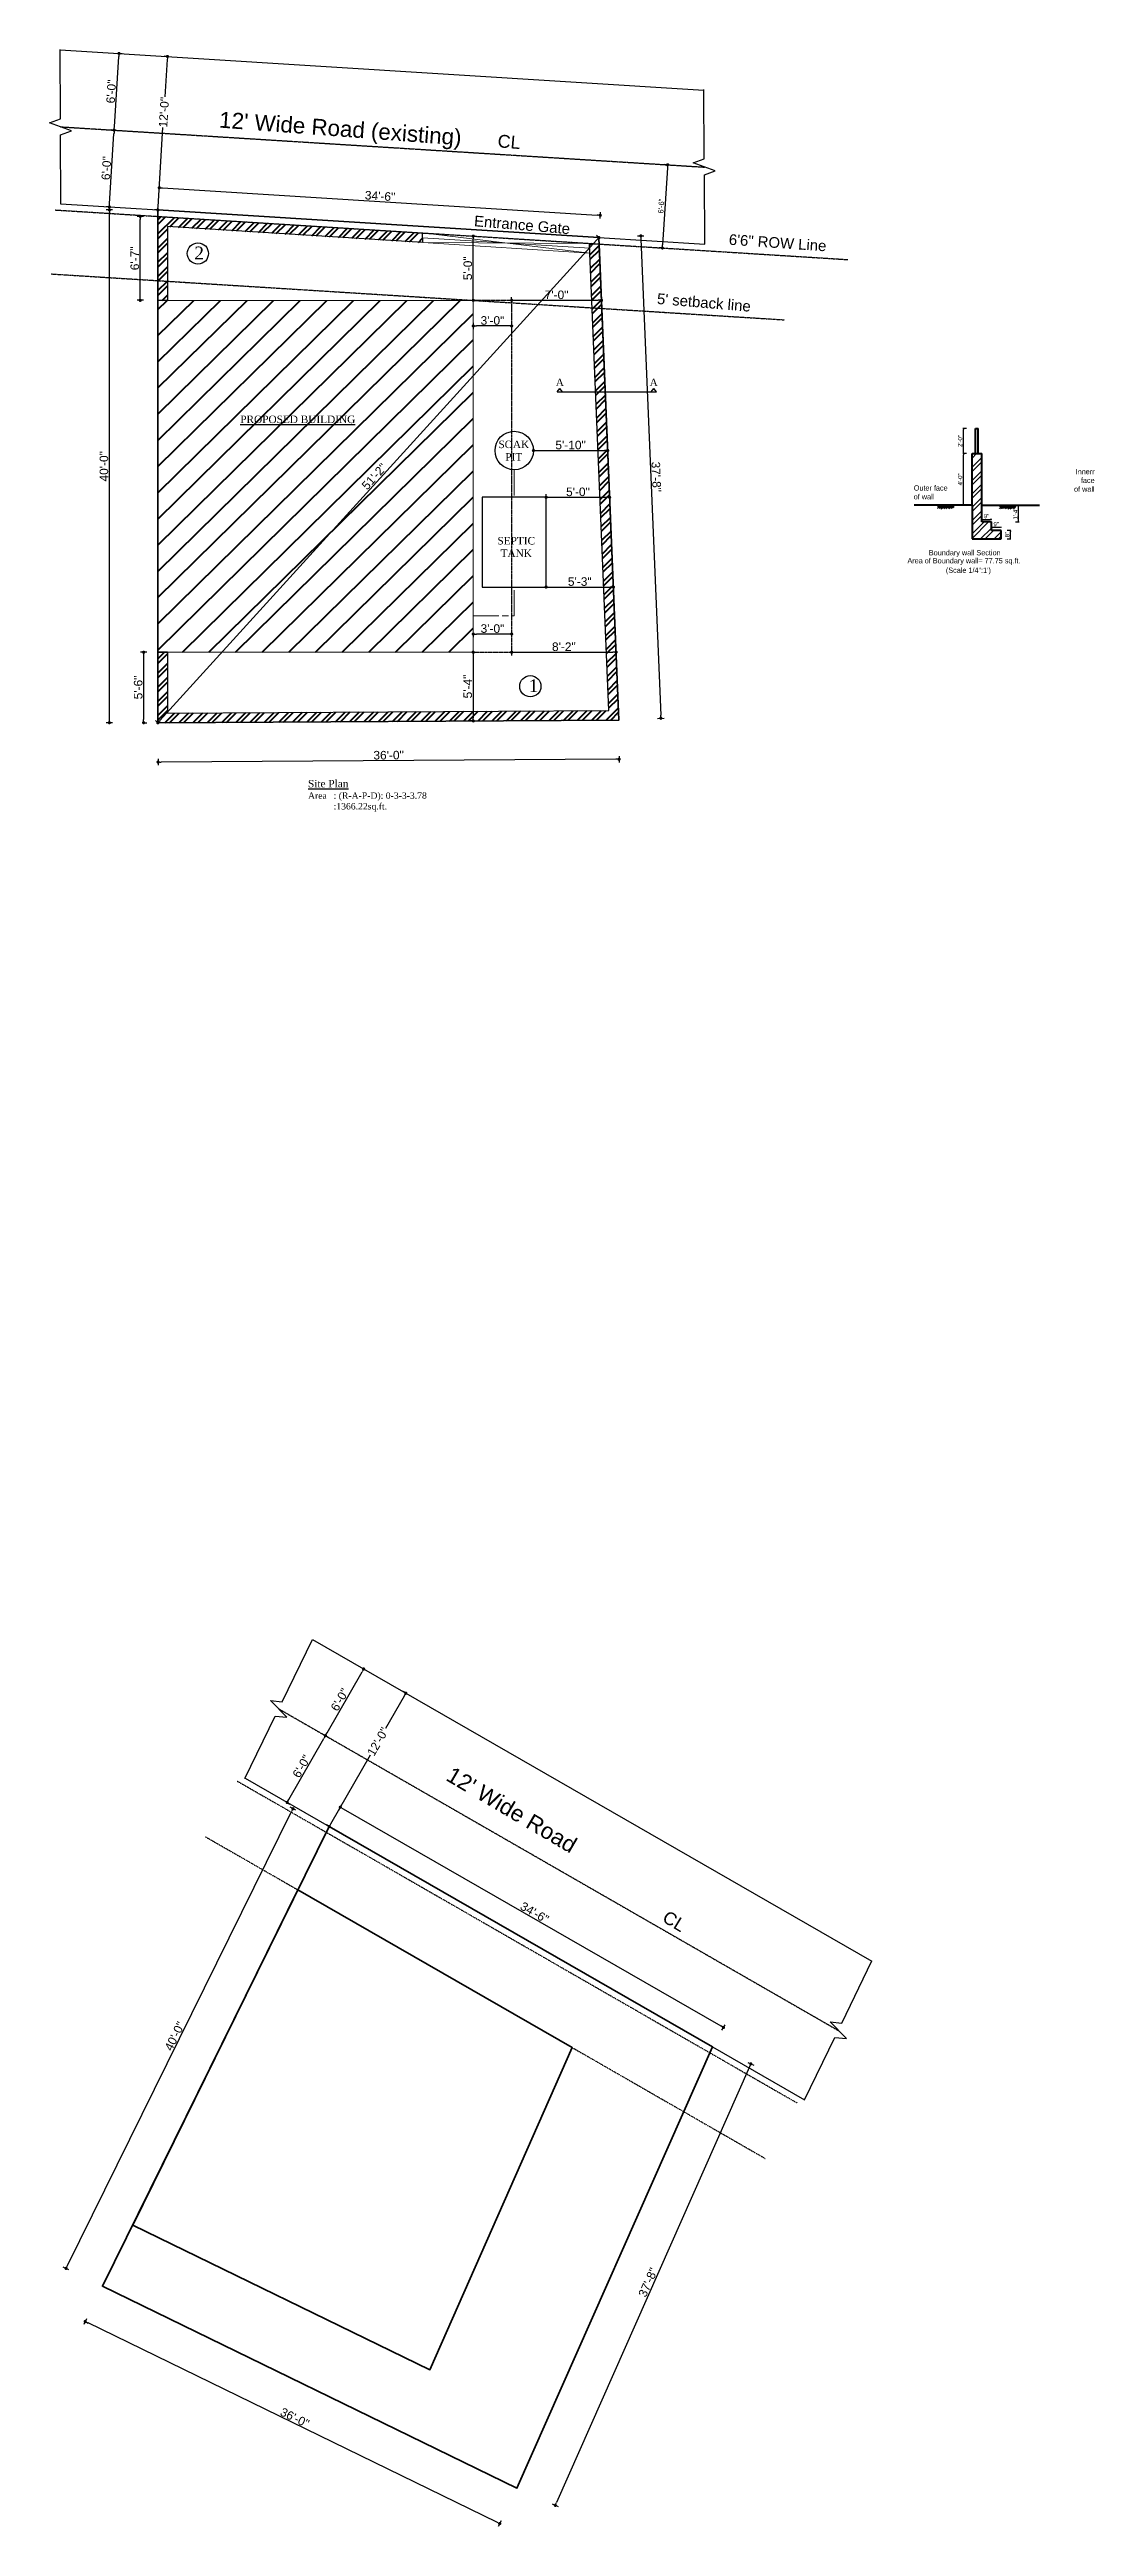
# Model space of a CAD drawing. Header units: inches. Extents: x 115570 to 265311, y 61168 to 314550.
# Drawn here: x 143146 to 144125, y 67853 to 70172 of the extents above; entities that cross this region are included whole.
import ezdxf

# ---------------------------------------------------------------- set-up
doc = ezdxf.new("R2010")
doc.units = ezdxf.units.IN
doc.header["$MEASUREMENT"] = 0
for name, pattern in [('ACAD_ISO08W100', [36, 24, -3, 6, -3]), ('DASHDOT', [1, 0.5, -0.25, 0, -0.25]), ('DASHED', [0.75, 0.5, -0.25]), ('DOT', [0.25, 0, -0.25])]:
    doc.linetypes.add(name, pattern=pattern)
doc.layers.get('0').update_dxf_attribs({"lineweight": 25})
doc.layers.add('0 Beam Rebar', color=3, linetype='Continuous')
doc.layers.add('0 wall', color=7, linetype='Continuous', lineweight=40)
doc.layers.add('Text', color=31, linetype='Continuous', lineweight=5)
doc.layers.add('CL', color=4, linetype='ACAD_ISO08W100', transparency=0.5)
for name, color, linetype, lineweight, transparency in [('ROW', 3, 'DASHDOT', 25, 0.45), ('SBL', 2, 'DOT', 25, 0.45), ('site plan line', 5, 'Continuous', 35, 0.45)]:
    doc.layers.add(name, color=color, linetype=linetype, lineweight=lineweight, transparency=transparency)
doc.styles.add('arial.', font='arial.ttf')
doc.styles.add('BIMAL1', font='comic.ttf')
doc.styles.get("Standard").update_dxf_attribs({"font": 'arial.ttf'})
doc.dimstyles.new('boundary wall dimension line', dxfattribs={"dimscale": 0, "dimtxt": 4, "dimasz": 1, "dimexe": 0.5, "dimexo": 3, "dimgap": 1, "dimtad": 1, "dimdec": 0, "dimrnd": 0.25, "dimzin": 3, "dimdsep": 46, "dimlunit": 4, "dimtxsty": 'arial.', "dimblk": 'DOT', "dimcen": 3, "dimdle": 6, "dimclrd": 4, "dimclre": 256, "dimclrt": 7, "dimazin": 0, "dimtfac": 1, "dimtdec": 0, "dimtix": 1, "dimtmove": 2, "dimatfit": 3, "dimfxl": 3, "dimfxlon": 1, "dimtolj": 1, "dimtzin": 0, "dimlwd": -1, "dimlwe": -1, "dimarcsym": 0})
doc.dimstyles.new('d_floorplans', dxfattribs={"dimscale": 0, "dimtxt": 8, "dimasz": 3, "dimexe": 3, "dimexo": 3, "dimgap": 1, "dimtad": 1, "dimdec": 0, "dimrnd": 0.25, "dimzin": 3, "dimdsep": 46, "dimlunit": 4, "dimtxsty": 'arial.', "dimblk": 'DOT', "dimcen": 4, "dimdle": 6, "dimclrd": 4, "dimclre": 256, "dimclrt": 7, "dimazin": 0, "dimtfac": 1, "dimtdec": 0, "dimtix": 1, "dimtmove": 2, "dimatfit": 3, "dimfxl": 3, "dimfxlon": 1, "dimtolj": 1, "dimtzin": 0, "dimlwd": -1, "dimlwe": -1, "dimarcsym": 0})
doc.dimstyles.new('interior dimension', dxfattribs={"dimscale": 0, "dimtxt": 5, "dimasz": 3, "dimexe": 3, "dimexo": 3, "dimgap": 1, "dimtad": 1, "dimdec": 0, "dimrnd": 0.25, "dimzin": 3, "dimdsep": 46, "dimlunit": 4, "dimtxsty": 'arial.', "dimblk": 'DOT', "dimcen": 3, "dimdle": 6, "dimclrd": 4, "dimclre": 256, "dimclrt": 7, "dimazin": 0, "dimtfac": 1, "dimtdec": 0, "dimtix": 1, "dimtmove": 2, "dimatfit": 3, "dimfxl": 3, "dimfxlon": 1, "dimtolj": 1, "dimtzin": 0, "dimlwd": -1, "dimlwe": -1, "dimarcsym": 0})
pattern_1 = [(30, (175629.527, 39892.2696), (1.37259526, 5.12259526), [3.75, -3.75]), (30, (175628.824, 39893.4875), (1.37259526, 5.12259526), [3.75, -3.75]), (30, (175628.1208, 39894.7053), (1.37259526, 5.12259526), [3.75, -3.75]), (120, (175628.2924, 39895.3457), (-5.12259526, 1.37259526), [3.75, -3.75]), (120, (175629.5102, 39896.0488), (-5.12259526, 1.37259526), [3.75, -3.75]), (120, (175630.728, 39896.752), (-5.12259526, 1.37259526), [3.75, -3.75])]

msp = doc.modelspace()

# ---------------------------------------------------------------- texts
at = {"width": 254.7349, "attachment_point": 1}
for s, insert, char_height, rotation in [("12' Wide Road (existing)", (143305.32, 70113.72), 15, 355.77248), ('CL', (143566.18, 70092.3), 12, 355.2193), ('Entrance Gate', (143544.03, 70016.38), 10, 355.2193), ('6\'6" ROW Line', (143782.64, 69999.03), 10, 356.12725), ("5' setback line", (143715.37, 69943.65), 10, 355.2193), ("12' Wide Road", (143523.68, 68565.16), 15, 329.48325), ('CL', (143725.08, 68430.41), 12, 328.93008)]:
    msp.add_mtext(s, dxfattribs=dict(at, insert=insert, char_height=char_height, rotation=rotation))
at = {"ltscale": 100, "transparency": 33554687}
for s, width, insert, char_height, attachment_point in [('{\\fTimes New Roman|b0|i0|c0|p18;2}', 41.3853, (143281.35, 69987.31), 12, 1), ('{\\fTimes New Roman|b0|i0|c0|p18;\\H1.16667x;A}', 52.833, (143623.85, 69863.71), 6, 2), ('{\\fTimes New Roman|b0|i0|c0|p18;\\H1.16667x;A}', 52.833, (143711.79, 69863.71), 6, 2), ('{\\fTimes New Roman|b0|i0|c0|p18;\\H1.16667x;\\LPROPOSED BUILDING}', 234.2886, (143324.4, 69829.09), 6, 1), ('{\\fTimes New Roman|b0|i0|c0|p18;\\H1.16667x;SOAK\\PPIT}', 52.833, (143580.73, 69805.67), 6, 2), ('{\\fTimes New Roman|b0|i0|c0|p18;\\H1.16667x;SEPTIC\\PTANK}', 52.833, (143583.02, 69715.47), 6, 2), ('{\\fTimes New Roman|b0|i0|c0|p18;1}', 41.3853, (143594.7, 69582.26), 12, 1), ('{\\fTimes New Roman|b0|i0|c0|p18;\\H1.16667x;\\LSite Plan\\P\\H0.85714x;\\lArea^I: (R-A-P-D): 0-3-3-3.78 \\P^I:1366.22sq.ft.}', 234.2886, (143387.89, 69488.06), 6, 1)]:
    msp.add_mtext_dynamic_manual_height_columns(s, width=width, gutter_width=148.67, heights=[31.46], dxfattribs=dict(at, insert=insert, char_height=char_height, attachment_point=attachment_point))
at = {"layer": 'Text', "ltscale": 5, "transparency": 33554687, "style": 'BIMAL1'}
for s, insert, char_height, width, attachment_point in [('Innerr \\Pface\\Pof wall', (144124.92, 69779.14), 4.921, 103.9752, 3), ('Outer face\\Pof wall', (143955.46, 69763.83), 4.921, 103.9752, 1), ('Boundary wall Section', (144036.84, 69703.21), 4.9213, 103.9752, 3), ('Area of Boundary wall= 77.75 sq.ft.', (144055.49, 69695.72), 4.9213, 113.0815, 3), ('(Scale 1/4":1\')', (144027.78, 69686.8), 4.9213, 113.0815, 3)]:
    msp.add_mtext(s, dxfattribs=dict(at, insert=insert, char_height=char_height, width=width, attachment_point=attachment_point))

# ---------------------------------------------------------------- blocks, each defined once
blk = doc.blocks.new('_Dot')
at = {"color": 0, "linetype": 'ByBlock', "lineweight": -2}
blk.add_line((-0.5, 0), (-1, 0), dxfattribs=at)
at = {"color": 0, "linetype": 'ByBlock', "const_width": 0.5}
blk.add_lwpolyline([(-0.25, 0, 1), (0.25, 0, 1)], format="xyb", close=True, dxfattribs=at)
blk = doc.blocks.new('*D292')
at = {"transparency": 16777216}
for p, q in [((143479.5, 68633.1), (143476.9, 68634.6)), ((143407.8, 68508.3), (143405.2, 68509.8))]:
    blk.add_line(p, q, dxfattribs=at)
at = {"color": 4, "transparency": 16777216}
for p, q in [((143478, 68630.5), (143460.6, 68600.2)), ((143409.3, 68510.9), (143446.3, 68575.3))]:
    blk.add_line(p, q, dxfattribs=at)
at = {"layer": 'Defpoints', "color": 0, "transparency": 16777216}
for p in [(143479.5, 68633.1), (143479.5, 68633.1), (143407.8, 68508.3)]:
    blk.add_point(p, dxfattribs=at)
at = {"color": 4, "transparency": 16777216, "xscale": 3, "yscale": 3, "zscale": 3}
for p, rotation in [((143479.5, 68633.1), 60.13323200533971), ((143407.8, 68508.3), 240.1332320053397)]:
    blk.add_blockref('_Dot', p, dxfattribs=dict(at, rotation=rotation))
at = {"color": 7, "transparency": 16777216, "insert": (143453.4, 68587.8), "char_height": 8, "attachment_point": 5, "rotation": 60.1332, "style": 'arial.'}
blk.add_mtext('\\A1;12\'-0"', dxfattribs=at)
blk = doc.blocks.new('*D293')
at = {"transparency": 16777216}
for p, q in [((143800, 68287.4), (143805.5, 68285)), ((143616.8, 67874.2), (143622.3, 67871.7))]:
    blk.add_line(p, q, dxfattribs=at)
at = {"color": 4, "transparency": 16777216}
blk.add_line((143801.5, 68283.4), (143620.8, 67875.7), dxfattribs=at)
at = {"layer": 'Defpoints', "color": 0, "transparency": 16777216}
for p in [(143766.8, 68302.1), (143583.6, 67888.9), (143619.6, 67872.9)]:
    blk.add_point(p, dxfattribs=at)
at = {"color": 4, "transparency": 16777216, "xscale": 3, "yscale": 3, "zscale": 3}
for p, rotation in [((143802.8, 68286.2), 66.09446161432011), ((143619.6, 67872.9), 246.0944616143202)]:
    blk.add_blockref('_Dot', p, dxfattribs=dict(at, rotation=rotation))
at = {"color": 7, "transparency": 16777216, "insert": (143706.5, 68081.6), "char_height": 8, "attachment_point": 5, "rotation": 66.0945, "style": 'arial.'}
blk.add_mtext('\\A1;37\'-8"', dxfattribs=at)
blk = doc.blocks.new('*D294')
at = {"transparency": 16777216}
for p, q in [((143180.4, 68047.6), (143177.8, 68042.2)), ((143568.9, 67858.5), (143566.2, 67853.1))]:
    blk.add_line(p, q, dxfattribs=at)
at = {"color": 4, "transparency": 16777216}
blk.add_line((143564.8, 67857.1), (143181.8, 68043.6), dxfattribs=at)
at = {"layer": 'Defpoints', "color": 0, "transparency": 16777216}
for p in [(143195.2, 68077.9), (143179.1, 68044.9), (143583.6, 67888.9)]:
    blk.add_point(p, dxfattribs=at)
at = {"color": 4, "transparency": 16777216, "xscale": 3, "yscale": 3, "zscale": 3}
for p, rotation in [((143179.1, 68044.9), 154.0500135417205), ((143567.5, 67855.8), 334.0500135417205)]:
    blk.add_blockref('_Dot', p, dxfattribs=dict(at, rotation=rotation))
at = {"color": 7, "transparency": 16777216, "insert": (143375.5, 67954.9), "char_height": 8, "attachment_point": 5, "rotation": 334.05, "style": 'arial.'}
blk.add_mtext('\\A1;36\'-0"', dxfattribs=at)
blk = doc.blocks.new('*D295')
at = {"color": 4, "transparency": 16777216}
blk.add_line((143162.6, 68097.4), (143372.5, 68522.4), dxfattribs=at)
at = {"transparency": 16777216}
for p, q in [((143376.5, 68523.7), (143371.1, 68526.4)), ((143163.9, 68093.4), (143158.6, 68096))]:
    blk.add_line(p, q, dxfattribs=at)
at = {"layer": 'Defpoints', "color": 0, "transparency": 16777216}
for p in [(143373.8, 68525), (143407.8, 68508.3), (143195.2, 68077.9)]:
    blk.add_point(p, dxfattribs=at)
at = {"color": 4, "transparency": 16777216, "xscale": 3, "yscale": 3, "zscale": 3}
for p, rotation in [((143373.8, 68525), 63.71077594350535), ((143161.2, 68094.7), 243.7107759435053)]:
    blk.add_blockref('_Dot', p, dxfattribs=dict(at, rotation=rotation))
at = {"color": 7, "transparency": 16777216, "insert": (143263, 68312.1), "char_height": 8, "attachment_point": 5, "rotation": 63.7108, "style": 'arial.'}
blk.add_mtext('\\A1;40\'-0"', dxfattribs=at)
blk = doc.blocks.new('*D296')
at = {"transparency": 16777216}
for p, q in [((143416.7, 68523.8), (143419.7, 68529)), ((143775.7, 68317.6), (143778.7, 68322.8))]:
    blk.add_line(p, q, dxfattribs=at)
at = {"color": 4, "transparency": 16777216}
blk.add_line((143420.8, 68524.9), (143774.6, 68321.7), dxfattribs=at)
at = {"layer": 'Defpoints', "color": 0, "transparency": 16777216}
for p in [(143407.8, 68508.3), (143777.2, 68320.2), (143766.8, 68302.1)]:
    blk.add_point(p, dxfattribs=at)
at = {"color": 4, "transparency": 16777216, "xscale": 3, "yscale": 3, "zscale": 3}
for p, rotation in [((143418.2, 68526.4), 150.1332320053488), ((143777.2, 68320.2), 330.1332320053488)]:
    blk.add_blockref('_Dot', p, dxfattribs=dict(at, rotation=rotation))
at = {"color": 7, "transparency": 16777216, "insert": (143600.2, 68427.7), "char_height": 8, "attachment_point": 5, "rotation": 330.1332, "style": 'arial.'}
blk.add_mtext('\\A1;34\'-6"', dxfattribs=at)
blk = doc.blocks.new('*D297')
at = {"color": 4, "transparency": 16777216}
blk.add_line((143369.8, 68533.5), (143402.7, 68590.8), dxfattribs=at)
at = {"transparency": 16777216}
for p, q in [((143404.2, 68593.4), (143406.8, 68591.9)), ((143368.3, 68530.9), (143370.9, 68529.4))]:
    blk.add_line(p, q, dxfattribs=at)
at = {"layer": 'Defpoints', "color": 0, "transparency": 16777216}
for p in [(143404.2, 68593.4), (143404.2, 68593.4), (143368.3, 68530.9)]:
    blk.add_point(p, dxfattribs=at)
at = {"color": 4, "transparency": 16777216, "xscale": 3, "yscale": 3, "zscale": 3}
for p, rotation in [((143404.2, 68593.4), 60.13323200535263), ((143368.3, 68530.9), 240.1332320053526)]:
    blk.add_blockref('_Dot', p, dxfattribs=dict(at, rotation=rotation))
at = {"color": 7, "transparency": 16777216, "insert": (143381.9, 68564.7), "char_height": 8, "attachment_point": 5, "rotation": 60.1332, "style": 'arial.'}
blk.add_mtext('\\A1;6\'-0"', dxfattribs=at)
blk = doc.blocks.new('*D298')
at = {"transparency": 16777216}
for p, q in [((143440, 68655.8), (143437.4, 68657.3)), ((143404.2, 68593.4), (143401.6, 68594.9))]:
    blk.add_line(p, q, dxfattribs=at)
at = {"color": 4, "transparency": 16777216}
blk.add_line((143405.7, 68596), (143438.6, 68653.2), dxfattribs=at)
at = {"layer": 'Defpoints', "color": 0, "transparency": 16777216}
for p in [(143440, 68655.8), (143440, 68655.8), (143404.2, 68593.4)]:
    blk.add_point(p, dxfattribs=at)
at = {"color": 4, "transparency": 16777216, "xscale": 3, "yscale": 3, "zscale": 3}
for p, rotation in [((143440, 68655.8), 60.13323200535547), ((143404.2, 68593.4), 240.1332320053555)]:
    blk.add_blockref('_Dot', p, dxfattribs=dict(at, rotation=rotation))
at = {"color": 7, "transparency": 16777216, "insert": (143417.7, 68627.1), "char_height": 8, "attachment_point": 5, "rotation": 60.1332, "style": 'arial.'}
blk.add_mtext('\\A1;6\'-0"', dxfattribs=at)
blk = doc.blocks.new('*D266')
at = {"transparency": 16777216}
for p, q in [((143256.2, 70165.3), (143253.2, 70165.5)), ((143247.2, 70021.6), (143244.2, 70021.8))]:
    blk.add_line(p, q, dxfattribs=at)
at = {"color": 4, "transparency": 16777216}
for p, q in [((143256, 70162.3), (143253.8, 70127.4)), ((143247.4, 70024.6), (143252, 70098.7))]:
    blk.add_line(p, q, dxfattribs=at)
at = {"layer": 'Defpoints', "color": 0, "transparency": 16777216}
for p in [(143256.2, 70165.3), (143256.2, 70165.3), (143247.2, 70021.6)]:
    blk.add_point(p, dxfattribs=at)
at = {"color": 4, "transparency": 16777216, "xscale": 3, "yscale": 3, "zscale": 3}
for p, rotation in [((143256.2, 70165.3), 86.42245606182587), ((143247.2, 70021.6), 266.4224560618259)]:
    blk.add_blockref('_Dot', p, dxfattribs=dict(at, rotation=rotation))
at = {"color": 7, "transparency": 16777216, "insert": (143252.9, 70113.1), "char_height": 8, "attachment_point": 5, "rotation": 86.4225, "style": 'arial.'}
blk.add_mtext('\\A1;12\'-0"', dxfattribs=at)
blk = doc.blocks.new('*D267')
at = {"transparency": 16777216}
for p, q in [((143696.7, 69997.3), (143702.7, 69997.5)), ((143715.5, 69545.6), (143721.5, 69545.9))]:
    blk.add_line(p, q, dxfattribs=at)
at = {"color": 4, "transparency": 16777216}
blk.add_line((143699.8, 69994.4), (143718.4, 69548.8), dxfattribs=at)
at = {"layer": 'Defpoints', "color": 0, "transparency": 16777216}
for p in [(143660.4, 69995.7), (143679.2, 69544.1), (143718.5, 69545.8)]:
    blk.add_point(p, dxfattribs=at)
at = {"color": 4, "transparency": 16777216, "xscale": 3, "yscale": 3, "zscale": 3}
for p, rotation in [((143699.7, 69997.4), 92.38368567081034), ((143718.5, 69545.8), 272.3836856708103)]:
    blk.add_blockref('_Dot', p, dxfattribs=dict(at, rotation=rotation))
at = {"color": 7, "transparency": 16777216, "insert": (143714.2, 69771.8), "char_height": 8, "attachment_point": 5, "rotation": 272.3837, "style": 'arial.'}
blk.add_mtext('\\A1;37\'-8"', dxfattribs=at)
blk = doc.blocks.new('*D268')
at = {"transparency": 16777216}
for p, q in [((143247.4, 69507.8), (143247.4, 69501.8)), ((143679.4, 69510.4), (143679.4, 69504.4))]:
    blk.add_line(p, q, dxfattribs=at)
at = {"color": 4, "transparency": 16777216}
blk.add_line((143676.4, 69507.4), (143250.4, 69504.8), dxfattribs=at)
at = {"layer": 'Defpoints', "color": 0, "transparency": 16777216}
for p in [(143247.2, 69541.6), (143679.2, 69544.1), (143247.4, 69504.8)]:
    blk.add_point(p, dxfattribs=at)
at = {"color": 4, "transparency": 16777216, "xscale": 3, "yscale": 3, "zscale": 3}
for p, rotation in [((143247.4, 69504.8), 180.3392375982137), ((143679.4, 69507.4), 0.3392375982136464)]:
    blk.add_blockref('_Dot', p, dxfattribs=dict(at, rotation=rotation))
at = {"color": 7, "transparency": 16777216, "insert": (143463.4, 69511.2), "char_height": 8, "attachment_point": 5, "rotation": 0.3392, "style": 'arial.'}
blk.add_mtext('\\A1;36\'-0"', dxfattribs=at)
blk = doc.blocks.new('*D269')
at = {"transparency": 16777216}
for p, q in [((143204.8, 70021.6), (143198.8, 70021.6)), ((143204.8, 69541.6), (143198.8, 69541.6))]:
    blk.add_line(p, q, dxfattribs=at)
at = {"color": 4, "transparency": 16777216}
blk.add_line((143201.8, 69544.6), (143201.8, 70018.6), dxfattribs=at)
at = {"layer": 'Defpoints', "color": 0, "transparency": 16777216}
for p in [(143201.8, 70021.6), (143247.2, 70021.6), (143247.2, 69541.6)]:
    blk.add_point(p, dxfattribs=at)
at = {"color": 4, "transparency": 16777216, "xscale": 3, "yscale": 3, "zscale": 3}
for p, rotation in [((143201.8, 70021.6), 90), ((143201.8, 69541.6), 270)]:
    blk.add_blockref('_Dot', p, dxfattribs=dict(at, rotation=rotation))
at = {"color": 7, "transparency": 16777216, "insert": (143196.7, 69781.6), "char_height": 8, "attachment_point": 5, "rotation": 90, "style": 'arial.'}
blk.add_mtext('\\A1;40\'-0"', dxfattribs=at)
blk = doc.blocks.new('*D270')
at = {"transparency": 16777216}
for p, q in [((143248.3, 70039.4), (143248.7, 70045.4)), ((143661.5, 70013.6), (143661.9, 70019.6))]:
    blk.add_line(p, q, dxfattribs=at)
at = {"color": 4, "transparency": 16777216}
blk.add_line((143251.5, 70042.3), (143658.7, 70016.8), dxfattribs=at)
at = {"layer": 'Defpoints', "color": 0, "transparency": 16777216}
for p in [(143247.2, 70021.6), (143661.7, 70016.6), (143660.4, 69995.7)]:
    blk.add_point(p, dxfattribs=at)
at = {"color": 4, "transparency": 16777216, "xscale": 3, "yscale": 3, "zscale": 3}
for p, rotation in [((143248.5, 70042.4), 176.4224560618433), ((143661.7, 70016.6), 356.4224560618434)]:
    blk.add_blockref('_Dot', p, dxfattribs=dict(at, rotation=rotation))
at = {"color": 7, "transparency": 16777216, "insert": (143455.4, 70034.6), "char_height": 8, "attachment_point": 5, "rotation": 356.4225, "style": 'arial.'}
blk.add_mtext('\\A1;34\'-6"', dxfattribs=at)
blk = doc.blocks.new('*D271')
at = {"color": 4, "transparency": 16777216}
blk.add_line((143202, 70027.4), (143206.1, 70093.3), dxfattribs=at)
at = {"transparency": 16777216}
for p, q in [((143206.3, 70096.3), (143203.3, 70096.5)), ((143201.8, 70024.4), (143198.8, 70024.6))]:
    blk.add_line(p, q, dxfattribs=at)
at = {"layer": 'Defpoints', "color": 0, "transparency": 16777216}
for p in [(143206.3, 70096.3), (143206.3, 70096.3), (143201.8, 70024.4)]:
    blk.add_point(p, dxfattribs=at)
at = {"color": 4, "transparency": 16777216, "xscale": 3, "yscale": 3, "zscale": 3}
for p, rotation in [((143206.3, 70096.3), 86.42245606187247), ((143201.8, 70024.4), 266.4224560618725)]:
    blk.add_blockref('_Dot', p, dxfattribs=dict(at, rotation=rotation))
at = {"color": 7, "transparency": 16777216, "insert": (143199, 70060.7), "char_height": 8, "attachment_point": 5, "rotation": 86.4225, "style": 'arial.'}
blk.add_mtext('\\A1;6\'-0"', dxfattribs=at)
blk = doc.blocks.new('*D272')
at = {"color": 4, "transparency": 16777216}
blk.add_line((143206.5, 70099.3), (143210.6, 70165.1), dxfattribs=at)
at = {"transparency": 16777216}
for p, q in [((143210.8, 70168.1), (143213.8, 70167.9)), ((143206.3, 70096.3), (143209.3, 70096.1))]:
    blk.add_line(p, q, dxfattribs=at)
at = {"layer": 'Defpoints', "color": 0, "transparency": 16777216}
for p in [(143210.8, 70168.1), (143210.8, 70168.1), (143206.3, 70096.3)]:
    blk.add_point(p, dxfattribs=at)
at = {"color": 4, "transparency": 16777216, "xscale": 3, "yscale": 3, "zscale": 3}
for p, rotation in [((143210.8, 70168.1), 86.42245606172281), ((143206.3, 70096.3), 266.4224560617228)]:
    blk.add_blockref('_Dot', p, dxfattribs=dict(at, rotation=rotation))
at = {"color": 7, "transparency": 16777216, "insert": (143203.5, 70132.5), "char_height": 8, "attachment_point": 5, "rotation": 86.4225, "style": 'arial.'}
blk.add_mtext('\\A1;6\'-0"', dxfattribs=at)
blk = doc.blocks.new('*D273')
at = {"color": 4, "transparency": 16777216}
blk.add_line((143249.2, 69543.8), (143658.4, 69993.5), dxfattribs=at)
at = {"transparency": 16777216}
for p, q in [((143660.4, 69995.7), (143658.2, 69997.8)), ((143247.2, 69541.6), (143245, 69543.6))]:
    blk.add_line(p, q, dxfattribs=at)
at = {"layer": 'Defpoints', "color": 0, "transparency": 16777216}
for p in [(143660.4, 69995.7), (143660.4, 69995.7), (143247.2, 69541.6)]:
    blk.add_point(p, dxfattribs=at)
at = {"color": 4, "transparency": 16777216, "xscale": 3, "yscale": 3, "zscale": 3}
for p, rotation in [((143660.4, 69995.7), 47.70459994494456), ((143247.2, 69541.6), 227.7045999449446)]:
    blk.add_blockref('_Dot', p, dxfattribs=dict(at, rotation=rotation))
at = {"color": 7, "transparency": 16777216, "insert": (143450, 69772.1), "char_height": 8, "attachment_point": 5, "rotation": 47.7046, "style": 'arial.'}
blk.add_mtext('\\A1;51\'-2"', dxfattribs=at)
blk = doc.blocks.new('*D274')
at = {"color": 4, "transparency": 16777216}
blk.add_line((143724.6, 70060.9), (143720.1, 69989), dxfattribs=at)
at = {"transparency": 16777216}
for p, q in [((143724.8, 70063.9), (143721.8, 70064)), ((143719.9, 69986), (143716.9, 69986.2))]:
    blk.add_line(p, q, dxfattribs=at)
at = {"layer": 'Defpoints', "color": 0, "transparency": 16777216}
for p in [(143726.5, 70063.7), (143719.9, 69986), (143721.7, 69985.9)]:
    blk.add_point(p, dxfattribs=at)
at = {"color": 4, "transparency": 16777216, "xscale": 3, "yscale": 3, "zscale": 3}
for p, rotation in [((143724.8, 70063.9), 86.42245606180957), ((143719.9, 69986), 266.4224560618096)]:
    blk.add_blockref('_Dot', p, dxfattribs=dict(at, rotation=rotation))
at = {"color": 7, "transparency": 16777216, "insert": (143718.8, 70025.2), "char_height": 5, "attachment_point": 5, "rotation": 86.4225, "style": 'arial.'}
blk.add_mtext('\\A1;6\'-6"', dxfattribs=at)
blk = doc.blocks.new('*D275')
at = {"transparency": 16777216}
for p, q in [((143542.7, 69997.1), (143545.7, 69997.1)), ((143542.7, 69937), (143545.7, 69937))]:
    blk.add_line(p, q, dxfattribs=at)
at = {"color": 4, "transparency": 16777216}
blk.add_line((143542.7, 69940), (143542.7, 69994.1), dxfattribs=at)
at = {"layer": 'Defpoints', "color": 0, "transparency": 16777216}
for p in [(143542.7, 69997.1), (143542.7, 69997.1), (143542.7, 69937)]:
    blk.add_point(p, dxfattribs=at)
at = {"color": 4, "transparency": 16777216, "xscale": 3, "yscale": 3, "zscale": 3}
for p, rotation in [((143542.7, 69997.1), 90), ((143542.7, 69937), 270)]:
    blk.add_blockref('_Dot', p, dxfattribs=dict(at, rotation=rotation))
at = {"color": 7, "transparency": 16777216, "insert": (143537.6, 69967), "char_height": 8, "attachment_point": 5, "rotation": 90, "style": 'arial.'}
blk.add_mtext('\\A1;5\'-0"', dxfattribs=at)
blk = doc.blocks.new('*D276')
at = {"transparency": 16777216}
for p, q in [((143611, 69752.6), (143611, 69755.6)), ((143670.5, 69752.6), (143670.5, 69755.6))]:
    blk.add_line(p, q, dxfattribs=at)
at = {"color": 4, "transparency": 16777216}
blk.add_line((143614, 69752.6), (143667.5, 69752.6), dxfattribs=at)
at = {"layer": 'Defpoints', "color": 0, "transparency": 16777216}
for p in [(143611, 69752.6), (143670.5, 69752.6), (143670.5, 69752.6)]:
    blk.add_point(p, dxfattribs=at)
at = {"color": 4, "transparency": 16777216, "xscale": 3, "yscale": 3, "zscale": 3, "rotation": 180}
blk.add_blockref('_Dot', (143611, 69752.6), dxfattribs=at)
at = {"color": 4, "transparency": 16777216, "xscale": 3, "yscale": 3, "zscale": 3}
blk.add_blockref('_Dot', (143670.5, 69752.6), dxfattribs=at)
at = {"color": 7, "transparency": 16777216, "insert": (143640.8, 69757.7), "char_height": 8, "attachment_point": 5, "style": 'arial.'}
blk.add_mtext('\\A1;5\'-0"', dxfattribs=at)
blk = doc.blocks.new('*D277')
at = {"transparency": 16777216}
for p, q in [((143599.1, 69796.4), (143599.1, 69799.4)), ((143668.7, 69796.4), (143668.7, 69799.4))]:
    blk.add_line(p, q, dxfattribs=at)
at = {"color": 4, "transparency": 16777216}
blk.add_line((143602.1, 69796.4), (143665.7, 69796.4), dxfattribs=at)
at = {"layer": 'Defpoints', "color": 0, "transparency": 16777216}
for p in [(143599.1, 69796.4), (143668.7, 69796.4), (143668.7, 69796.4)]:
    blk.add_point(p, dxfattribs=at)
at = {"color": 4, "transparency": 16777216, "xscale": 3, "yscale": 3, "zscale": 3, "rotation": 180}
blk.add_blockref('_Dot', (143599.1, 69796.4), dxfattribs=at)
at = {"color": 4, "transparency": 16777216, "xscale": 3, "yscale": 3, "zscale": 3}
blk.add_blockref('_Dot', (143668.7, 69796.4), dxfattribs=at)
at = {"color": 7, "transparency": 16777216, "insert": (143633.9, 69801.5), "char_height": 8, "attachment_point": 5, "style": 'arial.'}
blk.add_mtext('\\A1;5\'-10"', dxfattribs=at)
blk = doc.blocks.new('*D278')
at = {"transparency": 16777216}
for p, q in [((143611, 69668.6), (143611, 69671.6)), ((143674, 69668.6), (143674, 69671.6))]:
    blk.add_line(p, q, dxfattribs=at)
at = {"color": 4, "transparency": 16777216}
blk.add_line((143614, 69668.6), (143671, 69668.6), dxfattribs=at)
at = {"layer": 'Defpoints', "color": 0, "transparency": 16777216}
for p in [(143611, 69668.6), (143674, 69668.6), (143674, 69668.6)]:
    blk.add_point(p, dxfattribs=at)
at = {"color": 4, "transparency": 16777216, "xscale": 3, "yscale": 3, "zscale": 3, "rotation": 180}
blk.add_blockref('_Dot', (143611, 69668.6), dxfattribs=at)
at = {"color": 4, "transparency": 16777216, "xscale": 3, "yscale": 3, "zscale": 3}
blk.add_blockref('_Dot', (143674, 69668.6), dxfattribs=at)
at = {"color": 7, "transparency": 16777216, "insert": (143642.5, 69673.7), "char_height": 8, "attachment_point": 5, "style": 'arial.'}
blk.add_mtext('\\A1;5\'-3"', dxfattribs=at)
blk = doc.blocks.new('*D279')
at = {"transparency": 16777216}
for p, q in [((143542.7, 69607.6), (143545.7, 69607.6)), ((143542.7, 69543.3), (143539.7, 69543.3))]:
    blk.add_line(p, q, dxfattribs=at)
at = {"color": 4, "transparency": 16777216}
blk.add_line((143542.7, 69604.6), (143542.7, 69546.3), dxfattribs=at)
at = {"layer": 'Defpoints', "color": 0, "transparency": 16777216}
for p in [(143542.7, 69607.6), (143542.7, 69543.3), (143543.1, 69543.3)]:
    blk.add_point(p, dxfattribs=at)
at = {"color": 4, "transparency": 16777216, "xscale": 3, "yscale": 3, "zscale": 3}
for p, rotation in [((143542.7, 69607.6), 90), ((143542.7, 69543.3), 270)]:
    blk.add_blockref('_Dot', p, dxfattribs=dict(at, rotation=rotation))
at = {"color": 7, "transparency": 16777216, "insert": (143537.6, 69575.5), "char_height": 8, "attachment_point": 5, "rotation": 90, "style": 'arial.'}
blk.add_mtext('\\A1;5\'-4"', dxfattribs=at)
blk = doc.blocks.new('*D280')
at = {"transparency": 16777216}
for p, q in [((143236.9, 69607.6), (143230.9, 69607.6)), ((143233.9, 69541.6), (143236.9, 69541.6))]:
    blk.add_line(p, q, dxfattribs=at)
at = {"color": 4, "transparency": 16777216}
blk.add_line((143233.9, 69604.6), (143233.9, 69544.6), dxfattribs=at)
at = {"layer": 'Defpoints', "color": 0, "transparency": 16777216}
for p in [(143247.2, 69607.6), (143233.9, 69541.6), (143233.9, 69541.6)]:
    blk.add_point(p, dxfattribs=at)
at = {"color": 4, "transparency": 16777216, "xscale": 3, "yscale": 3, "zscale": 3}
for p, rotation in [((143233.9, 69607.6), 90), ((143233.9, 69541.6), 270)]:
    blk.add_blockref('_Dot', p, dxfattribs=dict(at, rotation=rotation))
at = {"color": 7, "transparency": 16777216, "insert": (143228.8, 69574.6), "char_height": 8, "attachment_point": 5, "rotation": 90, "style": 'arial.'}
blk.add_mtext('\\A1;5\'-6"', dxfattribs=at)
blk = doc.blocks.new('*D281')
at = {"transparency": 16777216}
for p, q in [((143578.7, 69607.6), (143578.7, 69604.6)), ((143676.6, 69607.6), (143676.6, 69610.6))]:
    blk.add_line(p, q, dxfattribs=at)
at = {"color": 4, "transparency": 16777216}
blk.add_line((143581.7, 69607.6), (143673.6, 69607.6), dxfattribs=at)
at = {"layer": 'Defpoints', "color": 0, "transparency": 16777216}
for p in [(143578.7, 69607.6), (143676.6, 69607.6), (143676.6, 69607.6)]:
    blk.add_point(p, dxfattribs=at)
at = {"color": 4, "transparency": 16777216, "xscale": 3, "yscale": 3, "zscale": 3, "rotation": 180}
blk.add_blockref('_Dot', (143578.7, 69607.6), dxfattribs=at)
at = {"color": 4, "transparency": 16777216, "xscale": 3, "yscale": 3, "zscale": 3}
blk.add_blockref('_Dot', (143676.6, 69607.6), dxfattribs=at)
at = {"color": 7, "transparency": 16777216, "insert": (143627.6, 69612.7), "char_height": 8, "attachment_point": 5, "style": 'arial.'}
blk.add_mtext('\\A1;8\'-2"', dxfattribs=at)
blk = doc.blocks.new('*D282')
at = {"transparency": 16777216}
for p, q in [((143578.7, 69937), (143578.7, 69940)), ((143662.9, 69937), (143662.9, 69940))]:
    blk.add_line(p, q, dxfattribs=at)
at = {"color": 4, "transparency": 16777216}
blk.add_line((143581.7, 69937), (143659.9, 69937), dxfattribs=at)
at = {"layer": 'Defpoints', "color": 0, "transparency": 16777216}
for p in [(143578.7, 69937), (143662.9, 69937), (143662.9, 69937)]:
    blk.add_point(p, dxfattribs=at)
at = {"color": 4, "transparency": 16777216, "xscale": 3, "yscale": 3, "zscale": 3, "rotation": 180}
blk.add_blockref('_Dot', (143578.7, 69937), dxfattribs=at)
at = {"color": 4, "transparency": 16777216, "xscale": 3, "yscale": 3, "zscale": 3}
blk.add_blockref('_Dot', (143662.9, 69937), dxfattribs=at)
at = {"color": 7, "transparency": 16777216, "insert": (143620.8, 69942.1), "char_height": 8, "attachment_point": 5, "style": 'arial.'}
blk.add_mtext('\\A1;7\'-0"', dxfattribs=at)
blk = doc.blocks.new('*D283')
at = {"transparency": 16777216}
for p, q in [((143542.7, 69916), (143542.7, 69910)), ((143578.7, 69916), (143578.7, 69910))]:
    blk.add_line(p, q, dxfattribs=at)
at = {"color": 4, "transparency": 16777216}
blk.add_line((143575.7, 69913), (143545.7, 69913), dxfattribs=at)
at = {"layer": 'Defpoints', "color": 0, "transparency": 16777216}
for p in [(143542.7, 69920.1), (143542.7, 69913), (143578.7, 69920.1)]:
    blk.add_point(p, dxfattribs=at)
at = {"color": 4, "transparency": 16777216, "xscale": 3, "yscale": 3, "zscale": 3, "rotation": 180}
blk.add_blockref('_Dot', (143542.7, 69913), dxfattribs=at)
at = {"color": 4, "transparency": 16777216, "xscale": 3, "yscale": 3, "zscale": 3}
blk.add_blockref('_Dot', (143578.7, 69913), dxfattribs=at)
at = {"color": 7, "transparency": 16777216, "insert": (143560.7, 69918.1), "char_height": 8, "attachment_point": 5, "style": 'arial.'}
blk.add_mtext('\\A1;3\'-0"', dxfattribs=at)
blk = doc.blocks.new('*D284')
at = {"transparency": 16777216}
for p, q in [((143542.7, 69624.6), (143542.7, 69621.6)), ((143578.7, 69624.6), (143578.7, 69621.6))]:
    blk.add_line(p, q, dxfattribs=at)
at = {"color": 4, "transparency": 16777216}
blk.add_line((143575.7, 69624.6), (143545.7, 69624.6), dxfattribs=at)
at = {"layer": 'Defpoints', "color": 0, "transparency": 16777216}
for p in [(143542.7, 69625.3), (143542.7, 69624.6), (143578.7, 69625.3)]:
    blk.add_point(p, dxfattribs=at)
at = {"color": 4, "transparency": 16777216, "xscale": 3, "yscale": 3, "zscale": 3, "rotation": 180}
blk.add_blockref('_Dot', (143542.7, 69624.6), dxfattribs=at)
at = {"color": 4, "transparency": 16777216, "xscale": 3, "yscale": 3, "zscale": 3}
blk.add_blockref('_Dot', (143578.7, 69624.6), dxfattribs=at)
at = {"color": 7, "transparency": 16777216, "insert": (143560.7, 69629.7), "char_height": 8, "attachment_point": 5, "style": 'arial.'}
blk.add_mtext('\\A1;3\'-0"', dxfattribs=at)
blk = doc.blocks.new('*D285')
at = {"transparency": 16777216}
for p, q in [((143233.7, 70015.6), (143227.7, 70015.6)), ((143233.7, 69937), (143227.7, 69937))]:
    blk.add_line(p, q, dxfattribs=at)
at = {"color": 4, "transparency": 16777216}
blk.add_line((143230.7, 69940), (143230.7, 70012.6), dxfattribs=at)
at = {"layer": 'Defpoints', "color": 0, "transparency": 16777216}
for p in [(143230.7, 70015.6), (143247.2, 70015.6), (143247.2, 69937)]:
    blk.add_point(p, dxfattribs=at)
at = {"color": 4, "transparency": 16777216, "xscale": 3, "yscale": 3, "zscale": 3}
for p, rotation in [((143230.7, 70015.6), 90), ((143230.7, 69937), 270)]:
    blk.add_blockref('_Dot', p, dxfattribs=dict(at, rotation=rotation))
at = {"color": 7, "transparency": 16777216, "insert": (143225.6, 69976.3), "char_height": 8, "attachment_point": 5, "rotation": 90, "style": 'arial.'}
blk.add_mtext('\\A1;6\'-7"', dxfattribs=at)
blk = doc.blocks.new('*D286')
at = {"transparency": 16777216}
for p, q in [((144043, 69721.7), (144046.5, 69721.7)), ((144043, 69713.8), (144046.5, 69713.8))]:
    blk.add_line(p, q, dxfattribs=at)
at = {"color": 4, "transparency": 16777216}
blk.add_line((144046, 69714.8), (144046, 69720.7), dxfattribs=at)
at = {"layer": 'Defpoints', "color": 0, "transparency": 16777216}
for p in [(144037.3, 69721.7), (144046, 69721.7), (144037.3, 69713.8)]:
    blk.add_point(p, dxfattribs=at)
at = {"color": 4, "transparency": 16777216}
for p, rotation in [((144046, 69721.7), 90), ((144046, 69713.8), 270)]:
    blk.add_blockref('_Dot', p, dxfattribs=dict(at, rotation=rotation))
at = {"color": 7, "transparency": 16777216, "insert": (144043, 69717.7), "char_height": 4, "attachment_point": 5, "rotation": 90, "style": 'arial.'}
blk.add_mtext('\\A1;8"', dxfattribs=at)
blk = doc.blocks.new('*D287')
at = {"transparency": 16777216}
for p, q in [((144028.2, 69724.5), (144028.2, 69725)), ((144037.3, 69724.5), (144037.3, 69725))]:
    blk.add_line(p, q, dxfattribs=at)
at = {"color": 4, "transparency": 16777216}
blk.add_line((144036.3, 69724.5), (144029.2, 69724.5), dxfattribs=at)
at = {"layer": 'Defpoints', "color": 0, "transparency": 16777216}
for p in [(144028.2, 69724.5), (144028.2, 69721.7), (144037.3, 69721.7)]:
    blk.add_point(p, dxfattribs=at)
at = {"color": 4, "transparency": 16777216, "rotation": 180}
blk.add_blockref('_Dot', (144028.2, 69724.5), dxfattribs=at)
at = {"color": 4, "transparency": 16777216}
blk.add_blockref('_Dot', (144037.3, 69724.5), dxfattribs=at)
at = {"color": 7, "transparency": 16777216, "insert": (144032.7, 69727.5), "char_height": 4, "attachment_point": 5, "style": 'arial.'}
blk.add_mtext('\\A1;9"', dxfattribs=at)
blk = doc.blocks.new('*D288')
at = {"transparency": 16777216}
for p, q in [((144019.1, 69731.9), (144019.1, 69732.4)), ((144028.2, 69731.9), (144028.2, 69732.4))]:
    blk.add_line(p, q, dxfattribs=at)
at = {"color": 4, "transparency": 16777216}
blk.add_line((144020.1, 69731.9), (144027.2, 69731.9), dxfattribs=at)
at = {"layer": 'Defpoints', "color": 0, "transparency": 16777216}
for p in [(144019.1, 69729.5), (144028.2, 69731.9), (144028.2, 69729.5)]:
    blk.add_point(p, dxfattribs=at)
at = {"color": 4, "transparency": 16777216, "rotation": 180}
blk.add_blockref('_Dot', (144019.1, 69731.9), dxfattribs=at)
at = {"color": 4, "transparency": 16777216}
blk.add_blockref('_Dot', (144028.2, 69731.9), dxfattribs=at)
at = {"color": 7, "transparency": 16777216, "insert": (144023.7, 69735), "char_height": 4, "attachment_point": 5, "style": 'arial.'}
blk.add_mtext('\\A1;9"', dxfattribs=at)
blk = doc.blocks.new('*D290')
at = {"transparency": 16777216}
for p, q in [((144005, 69793.5), (144001.5, 69793.5)), ((144005, 69745.3), (144001.5, 69745.3))]:
    blk.add_line(p, q, dxfattribs=at)
at = {"color": 4, "transparency": 16777216}
blk.add_line((144002, 69746.3), (144002, 69792.5), dxfattribs=at)
at = {"layer": 'Defpoints', "color": 0, "transparency": 16777216}
for p in [(144002, 69793.5), (144010.1, 69793.5), (144010.1, 69745.3)]:
    blk.add_point(p, dxfattribs=at)
at = {"color": 4, "transparency": 16777216}
for p, rotation in [((144002, 69793.5), 90), ((144002, 69745.3), 270)]:
    blk.add_blockref('_Dot', p, dxfattribs=dict(at, rotation=rotation))
at = {"color": 7, "transparency": 16777216, "insert": (143998.9, 69769.4), "char_height": 4, "attachment_point": 5, "rotation": 90, "style": 'arial.'}
blk.add_mtext('\\A1;4\'-0"', dxfattribs=at)
blk = doc.blocks.new('*D291')
at = {"transparency": 16777216}
for p, q in [((144005, 69817.1), (144001.5, 69817.1)), ((144005, 69793.5), (144001.5, 69793.5))]:
    blk.add_line(p, q, dxfattribs=at)
at = {"color": 4, "transparency": 16777216}
blk.add_line((144002, 69794.5), (144002, 69816.1), dxfattribs=at)
at = {"layer": 'Defpoints', "color": 0, "transparency": 16777216}
for p in [(144002, 69817.1), (144013.3, 69817.1), (144010.1, 69793.5)]:
    blk.add_point(p, dxfattribs=at)
at = {"color": 4, "transparency": 16777216}
for p, rotation in [((144002, 69817.1), 90), ((144002, 69793.5), 270)]:
    blk.add_blockref('_Dot', p, dxfattribs=dict(at, rotation=rotation))
at = {"color": 7, "transparency": 16777216, "insert": (143998.9, 69805.3), "char_height": 4, "attachment_point": 5, "rotation": 90, "style": 'arial.'}
blk.add_mtext('\\A1;2\'-0"', dxfattribs=at)

# ---------------------------------------------------------------- dimensions: what is measured, and where the dimension line sits
for base, p1, p2, angle, dimstyle, picture, middle in [((143210.8, 70168.13), (143206.31, 70096.27), (143210.8, 70168.13), 266.42246, 'd_floorplans', '*D272', (143203.48, 70132.52)), ((144001.95, 69817.15), (144010.09, 69793.53), (144013.34, 69817.15), 90, 'boundary wall dimension line', '*D291', (143998.91, 69805.34)), ((144001.95, 69793.53), (144010.09, 69745.28), (144010.09, 69793.53), 90, 'boundary wall dimension line', '*D290', (143998.91, 69769.4)), ((144046.05, 69721.66), (144037.26, 69713.79), (144037.26, 69721.66), 90, 'boundary wall dimension line', '*D286', (144043.01, 69717.72)), ((143233.88, 69541.57), (143247.21, 69607.63), (143233.88, 69541.57), 90, 'd_floorplans', '*D280', (143228.79, 69574.6)), ((143542.71, 69543.32), (143542.71, 69607.63), (143543.09, 69543.32), 90, 'd_floorplans', '*D279', (143537.64, 69575.48)), ((143440.05, 68655.8), (143404.19, 68593.36), (143440.05, 68655.8), 240.13323, 'd_floorplans', '*D298', (143417.71, 68627.11))]:
    dim = msp.add_linear_dim(base=base, p1=p1, p2=p2, angle=angle, dimstyle=dimstyle, override={"dimscale": 1})
    dim.commit()
    dim.dimension.update_dxf_attribs({"geometry": picture, "text_midpoint": middle})
for base, p1, p2, angle, picture, middle in [((143256.2, 70165.29), (143247.21, 70021.57), (143256.2, 70165.29), 86.42246, '*D266', (143252.93, 70113.06)), ((143479.49, 68633.15), (143407.78, 68508.27), (143479.49, 68633.15), 60.13323, '*D292', (143453.43, 68587.76))]:
    dim = msp.add_linear_dim(base=base, p1=p1, p2=p2, angle=angle, dimstyle='d_floorplans', override={"dimscale": 1})
    dim.commit()
    dim.dimension.update_dxf_attribs({"geometry": picture, "text_midpoint": middle, "dimtype": 161})
for p1, p2, distance, dimstyle, picture, middle in [((143201.81, 70024.41), (143206.31, 70096.27), 0, 'd_floorplans', '*D271', (143198.99, 70060.66)), ((143726.54, 70063.74), (143721.67, 69985.9), -1.77, 'interior dimension', '*D274', (143718.79, 70025.15)), ((143247.21, 69541.57), (143247.21, 70021.57), 45.44, 'd_floorplans', '*D269', (143196.68, 69781.57)), ((143247.21, 70021.57), (143660.4, 69995.74), 20.91, 'd_floorplans', '*D270', (143455.43, 70034.6)), ((143247.21, 69936.97), (143247.21, 70015.56), 16.56, 'd_floorplans', '*D285', (143225.57, 69976.26)), ((143247.21, 69541.57), (143660.4, 69995.74), 0, 'd_floorplans', '*D273', (143450.05, 69772.08)), ((143542.71, 69936.97), (143542.71, 69997.09), 0, 'd_floorplans', '*D275', (143537.62, 69967.03)), ((143660.4, 69995.74), (143679.2, 69544.13), 39.33, 'd_floorplans', '*D267', (143714.19, 69771.78)), ((143679.2, 69544.13), (143247.21, 69541.57), 36.76, 'd_floorplans', '*D268', (143463.39, 69511.18)), ((143368.34, 68530.92), (143404.19, 68593.36), 0, 'd_floorplans', '*D297', (143381.85, 68564.67)), ((143195.19, 68077.92), (143407.78, 68508.27), 37.86, 'd_floorplans', '*D295', (143262.98, 68312.12)), ((143407.78, 68508.27), (143766.79, 68302.11), 20.91, 'd_floorplans', '*D296', (143600.23, 68427.73)), ((143766.79, 68302.11), (143583.63, 67888.88), 39.33, 'd_floorplans', '*D293', (143706.52, 68081.62)), ((143583.63, 67888.88), (143195.19, 68077.92), 36.76, 'd_floorplans', '*D294', (143375.55, 67954.92))]:
    dim = msp.add_aligned_dim(p1=p1, p2=p2, distance=distance, dimstyle=dimstyle, override={"dimscale": 1})
    dim.commit()
    dim.dimension.update_dxf_attribs({"geometry": picture, "text_midpoint": middle})
for base, p1, p2, dimstyle, picture, middle in [((143662.85, 69936.97), (143578.71, 69936.97), (143662.85, 69936.97), 'd_floorplans', '*D282', (143620.78, 69942.05)), ((143542.71, 69913.03), (143578.71, 69920.09), (143542.71, 69920.09), 'd_floorplans', '*D283', (143560.71, 69918.11)), ((143668.7, 69796.38), (143599.13, 69796.38), (143668.7, 69796.38), 'd_floorplans', '*D277', (143633.92, 69801.47)), ((143670.5245, 69752.6252), (143611.0196, 69752.6252), (143670.5245, 69752.6252), 'd_floorplans', '*D276', (143640.772, 69757.7098)), ((144028.2, 69731.93), (144019.15, 69729.53), (144028.2, 69729.53), 'boundary wall dimension line', '*D288', (144023.67, 69734.97)), ((144028.2, 69724.46), (144037.26, 69721.66), (144028.2, 69721.66), 'boundary wall dimension line', '*D287', (144032.73, 69727.51)), ((143674.02, 69668.63), (143611.02, 69668.63), (143674.02, 69668.63), 'd_floorplans', '*D278', (143642.52, 69673.71)), ((143542.71, 69624.57), (143578.71, 69625.31), (143542.71, 69625.31), 'd_floorplans', '*D284', (143560.71, 69629.66)), ((143676.56, 69607.63), (143578.71, 69607.63), (143676.56, 69607.63), 'd_floorplans', '*D281', (143627.63, 69612.72))]:
    dim = msp.add_linear_dim(base=base, p1=p1, p2=p2, dimstyle=dimstyle, override={"dimscale": 1})
    dim.commit()
    dim.dimension.update_dxf_attribs({"geometry": picture, "text_midpoint": middle})
msp.add_linear_dim(base=(144053.64, 69745.28), p1=(144019.15, 69729.53), p2=(144019.15, 69745.28), angle=90, dimstyle='boundary wall dimension line', override={"dimscale": 1}).render()

# ---------------------------------------------------------------- hatches: boundary and pattern name
at = {"transparency": 33554559}
h = msp.add_hatch(dxfattribs=at)
h.set_pattern_fill('ANSI32', color=256, scale=23.622047)
h.set_pattern_definition([(45, (183736.453, 46093.175), (-6.2637412, 6.2637412), []), (45, (183740.629, 46093.175), (-6.2637412, 6.2637412), [])])
h.paths.add_polyline_path([(144010.09, 69713.79), (144037.26, 69713.79), (144037.26, 69721.66), (144028.2, 69721.66), (144028.2, 69729.53), (144019.15, 69729.53), (144019.15, 69745.28), (144019.15, 69793.53), (144010.09, 69793.53), (144010.09, 69745.28)])
at = {"layer": '0 wall', "transparency": 33554625}
h = msp.add_hatch(dxfattribs=at)
h.set_pattern_fill('ANSI32', color=256, scale=25)
h.set_pattern_definition([(45, (31550.117, 33688.438), (-6.6291261, 6.6291261), []), (45, (31554.536, 33688.438), (-6.6291261, 6.6291261), [])])
h.paths.add_polyline_path([(143495.46, 69991.02), (143495.08, 70000.06), (143247.21, 70015.56), (143247.21, 69936.97), (143256.21, 69936.97), (143256.21, 70005.98)])
h.paths.add_polyline_path([(143651.62, 69990.28), (143669.82, 69553.07), (143256.21, 69550.63), (143256.21, 69607.63), (143247.21, 69607.63), (143247.21, 69541.57), (143679.2, 69544.13), (143660.66, 69989.71)])
h = msp.add_hatch(dxfattribs=at)
h.set_pattern_fill('ANSI31', color=256)
h.set_pattern_definition([(45, (31550.11702, 33688.43809), (-0.08838834765, 0.08838834765), [])])
h.paths.add_polyline_path([(143634.33, 69666.99), (143650.74, 69666.99), (143650.74, 69677.3), (143634.33, 69677.3)], flags=9)
h.paths.add_polyline_path([(143544.35, 69567.29), (143544.35, 69583.7), (143534.05, 69583.7), (143534.05, 69567.29)], flags=9)
h.paths.add_polyline_path([(143619.45, 69606), (143635.86, 69606), (143635.86, 69616.3), (143619.45, 69616.3)], flags=9)
h.paths.add_polyline_path([(143564.79, 69783.61), (143596.02, 69783.61), (143596.02, 69809.39), (143564.79, 69809.39)], flags=9)
h.paths.add_polyline_path([(143277.96, 69968.48), (143292.82, 69968.48), (143292.82, 69994.1), (143277.96, 69994.1)], flags=9)
h.paths.add_polyline_path([(143589.62, 69563.43), (143604.48, 69563.43), (143604.48, 69589.05), (143589.62, 69589.05)], flags=9)
at = {"layer": '0 wall', "transparency": 33554534}
h = msp.add_hatch(dxfattribs=at)
h.set_pattern_fill('ANSI31', color=256, scale=140, angle=179.48586)
h.set_pattern_definition([(224.485862, (31550.117, 34788.288), (12.2628317, -12.4849092), [])])
h.paths.add_polyline_path([(143542.71, 69936.97), (143247.21, 69936.97), (143247.21, 69607.63), (143542.71, 69607.63)])
h.paths.add_polyline_path([(143446.95, 69755.66), (143463.34, 69773.43), (143455.77, 69780.42), (143439.38, 69762.65)], flags=24)
h.paths.add_polyline_path([(143322.72, 69818.36), (143431.1, 69818.36), (143431.1, 69832.8), (143322.72, 69832.8)], flags=24)
at = {"layer": '0 wall', "transparency": 33554562}
h = msp.add_hatch(dxfattribs=at)
h.set_pattern_fill('EARTH', color=0, scale=15, angle=30)
h.set_pattern_definition(pattern_1)
h.paths.add_polyline_path([(143977.91, 69745.28), (143993.14, 69745.28), (143993.14, 69742.19), (143977.91, 69742.19)])
h = msp.add_hatch(dxfattribs=at)
h.set_pattern_fill('EARTH', color=0, scale=15, angle=30)
h.set_pattern_definition(pattern_1)
h.paths.add_polyline_path([(144051.33, 69745.28), (144036.09, 69745.28), (144036.09, 69742.19), (144051.33, 69742.19)])

# ---------------------------------------------------------------- linework, layer by layer
for p, q in [((143155.56, 70171.58), (143758.77, 70133.87)), ((143156.42, 70027.25), (143247.21, 70021.57)), ((143247.21, 69936.97), (143247.21, 70015.56)), ((143247.21, 70015.56), (143495.08, 70000.06)), ((143495.46, 69991.02), (143256.21, 70005.98)), ((143256.21, 70005.98), (143256.21, 69936.97)), ((143495.46, 69991.02), (143495.08, 70000.06)), ((143652, 69981.24), (143651.62, 69990.28)), ((143651.62, 69990.28), (143660.66, 69989.71)), ((143669.82, 69553.07), (143652, 69981.24)), ((143660.4, 69995.74), (143759.62, 69989.54)), ((143660.66, 69989.71), (143679.2, 69544.13)), ((143256.21, 69936.97), (143247.21, 69936.97)), ((143621.43, 69851.4), (143623.9, 69854.37)), ((143621.43, 69851.4), (143714.3, 69851.4)), ((143626.37, 69851.4), (143623.9, 69854.37)), ((143709.37, 69851.4), (143711.84, 69854.37)), ((143714.3, 69851.4), (143711.84, 69854.37)), ((143256.21, 69607.63), (143247.21, 69607.63)), ((143247.21, 69541.57), (143247.21, 69607.63)), ((143247.21, 69607.63), (143256.21, 69607.63)), ((143256.21, 69607.63), (143256.21, 69550.63)), ((143679.2, 69544.13), (143247.21, 69541.57)), ((143256.21, 69550.63), (143669.82, 69553.07)), ((143392.05, 68683.36), (143916.17, 68382.38)), ((143328.89, 68553.57), (143407.78, 68508.27)), ((143766.79, 68302.11), (143853.01, 68252.6))]:
    msp.add_line(p, q)
at = {"lineweight": 13}
for p, q in [((143652, 69981.24), (143495.08, 70000.06)), ((143495.08, 70000.06), (143651.62, 69990.28)), ((143495.27, 69995.54), (143651.81, 69985.76)), ((143495.46, 69991.02), (143651.62, 69990.28)), ((143495.46, 69991.02), (143652, 69981.24))]:
    msp.add_line(p, q, dxfattribs=at)
at = {"linetype": 'Continuous'}
for points in [[(143156.42, 70027.07), (143156.04, 70091.92), (143166.32, 70095.73), (143145.67, 70103.11), (143155.95, 70106.92), (143155.56, 70171.76)], [(143759.62, 69989.54), (143759.24, 70054.38), (143769.52, 70058.19), (143748.87, 70065.57), (143759.15, 70069.38), (143758.77, 70134.23)], [(143328.81, 68553.41), (143357.19, 68611.72), (143368.1, 68610.59), (143352.85, 68626.35), (143363.75, 68625.21), (143392.13, 68683.52)], [(143853.01, 68252.6), (143881.38, 68310.91), (143892.29, 68309.77), (143877.04, 68325.53), (143887.95, 68324.4), (143916.32, 68382.71)]]:
    msp.add_lwpolyline(points, dxfattribs=at)
at = {"linetype": 'DASHED', "ltscale": 0.2, "transparency": 33554687}
msp.add_lwpolyline([(143542.71, 69607.63), (143578.71, 69607.63), (143578.71, 69734.96), (143578.71, 69836.97), (143578.71, 69936.97), (143542.71, 69936.97)], dxfattribs=at)
msp.add_lwpolyline([(143551.02, 69668.63), (143611.02, 69668.63), (143611.02, 69752.63), (143551.02, 69752.63)], close=True)
for centre, radius in [((143284.7, 69980.84), 9.95), ((143581.13, 69796.38), 18), ((143596.22, 69575.79), 9.95)]:
    msp.add_circle(centre, radius)
at = {"layer": '0 Beam Rebar', "linetype": 'ACAD_ISO08W100', "lineweight": 9}
for p, q in [((143581.13, 69778.38), (143581.13, 69752.63)), ((143581.02, 69641.53), (143581.02, 69668.63)), ((143542.71, 69641.53), (143581.02, 69641.53))]:
    msp.add_line(p, q, dxfattribs=at)
at = {"layer": '0 wall'}
for p, q in [((144013.34, 69793.53), (144013.34, 69817.15)), ((144013.34, 69817.15), (144015.9, 69817.15)), ((144015.9, 69793.53), (144015.9, 69817.15)), ((144010.09, 69745.28), (144010.09, 69793.53)), ((144010.09, 69793.53), (144019.15, 69793.53)), ((144019.15, 69745.28), (144019.15, 69793.53)), ((144010.09, 69745.28), (143955.96, 69745.28)), ((144010.09, 69745.28), (144010.09, 69713.79)), ((144019.15, 69745.28), (144073.28, 69745.28)), ((144019.15, 69729.53), (144019.15, 69745.28)), ((144028.2, 69729.53), (144019.15, 69729.53)), ((144028.2, 69721.66), (144028.2, 69729.53)), ((144037.26, 69721.66), (144028.2, 69721.66)), ((144037.26, 69713.79), (144037.26, 69721.66)), ((144010.09, 69713.79), (144037.26, 69713.79))]:
    msp.add_line(p, q, dxfattribs=at)
at = {"layer": '0 wall', "lineweight": 15}
msp.add_lwpolyline([(143247.21, 69607.63), (143542.71, 69607.63), (143542.71, 69936.97), (143247.21, 69936.97)], close=True, dxfattribs=at)
at = {"layer": 'CL', "ltscale": 0.02, "transparency": 33554559}
for p, q in [((143155.99, 70099.42), (143759.81, 70061.67)), ((143360.47, 68618.47), (143885.11, 68317.19))]:
    msp.add_line(p, q, dxfattribs=at)
at = {"layer": 'ROW', "ltscale": 0.1, "transparency": 33554559}
msp.add_line((143151.12, 70021.57), (143893.75, 69975.14), dxfattribs=at)
at = {"layer": 'ROW', "ltscale": 0.02, "transparency": 33554559}
msp.add_line((143321.63, 68550.83), (143846.27, 68249.55), dxfattribs=at)
at = {"layer": 'SBL', "ltscale": 0.1, "transparency": 33554559}
msp.add_line((143147.38, 69961.69), (143834.24, 69918.74), dxfattribs=at)
at = {"layer": 'SBL', "ltscale": 0.02, "transparency": 33554559}
msp.add_line((143291.75, 68498.79), (143816.39, 68197.52), dxfattribs=at)
at = {"layer": 'site plan line'}
for points in [[(143660.4, 69995.74), (143679.2, 69544.13), (143247.21, 69541.57), (143247.21, 70021.57)], [(143766.79, 68302.11), (143583.63, 67888.88), (143195.19, 68077.92), (143407.78, 68508.27)], [(143635.24, 68301.54), (143502.17, 67999.79), (143223.91, 68135.21), (143378.49, 68448.98)]]:
    msp.add_lwpolyline(points, close=True, dxfattribs=at)

msp.set_redraw_order([(e.dxf.handle, doc.entitydb.next_handle()) for e in msp.query("TEXT MTEXT ATTDEF DIMENSION ARC_DIMENSION")])  # texts and dimensions are drawn at this point

doc.saveas('drawing.dxf')
